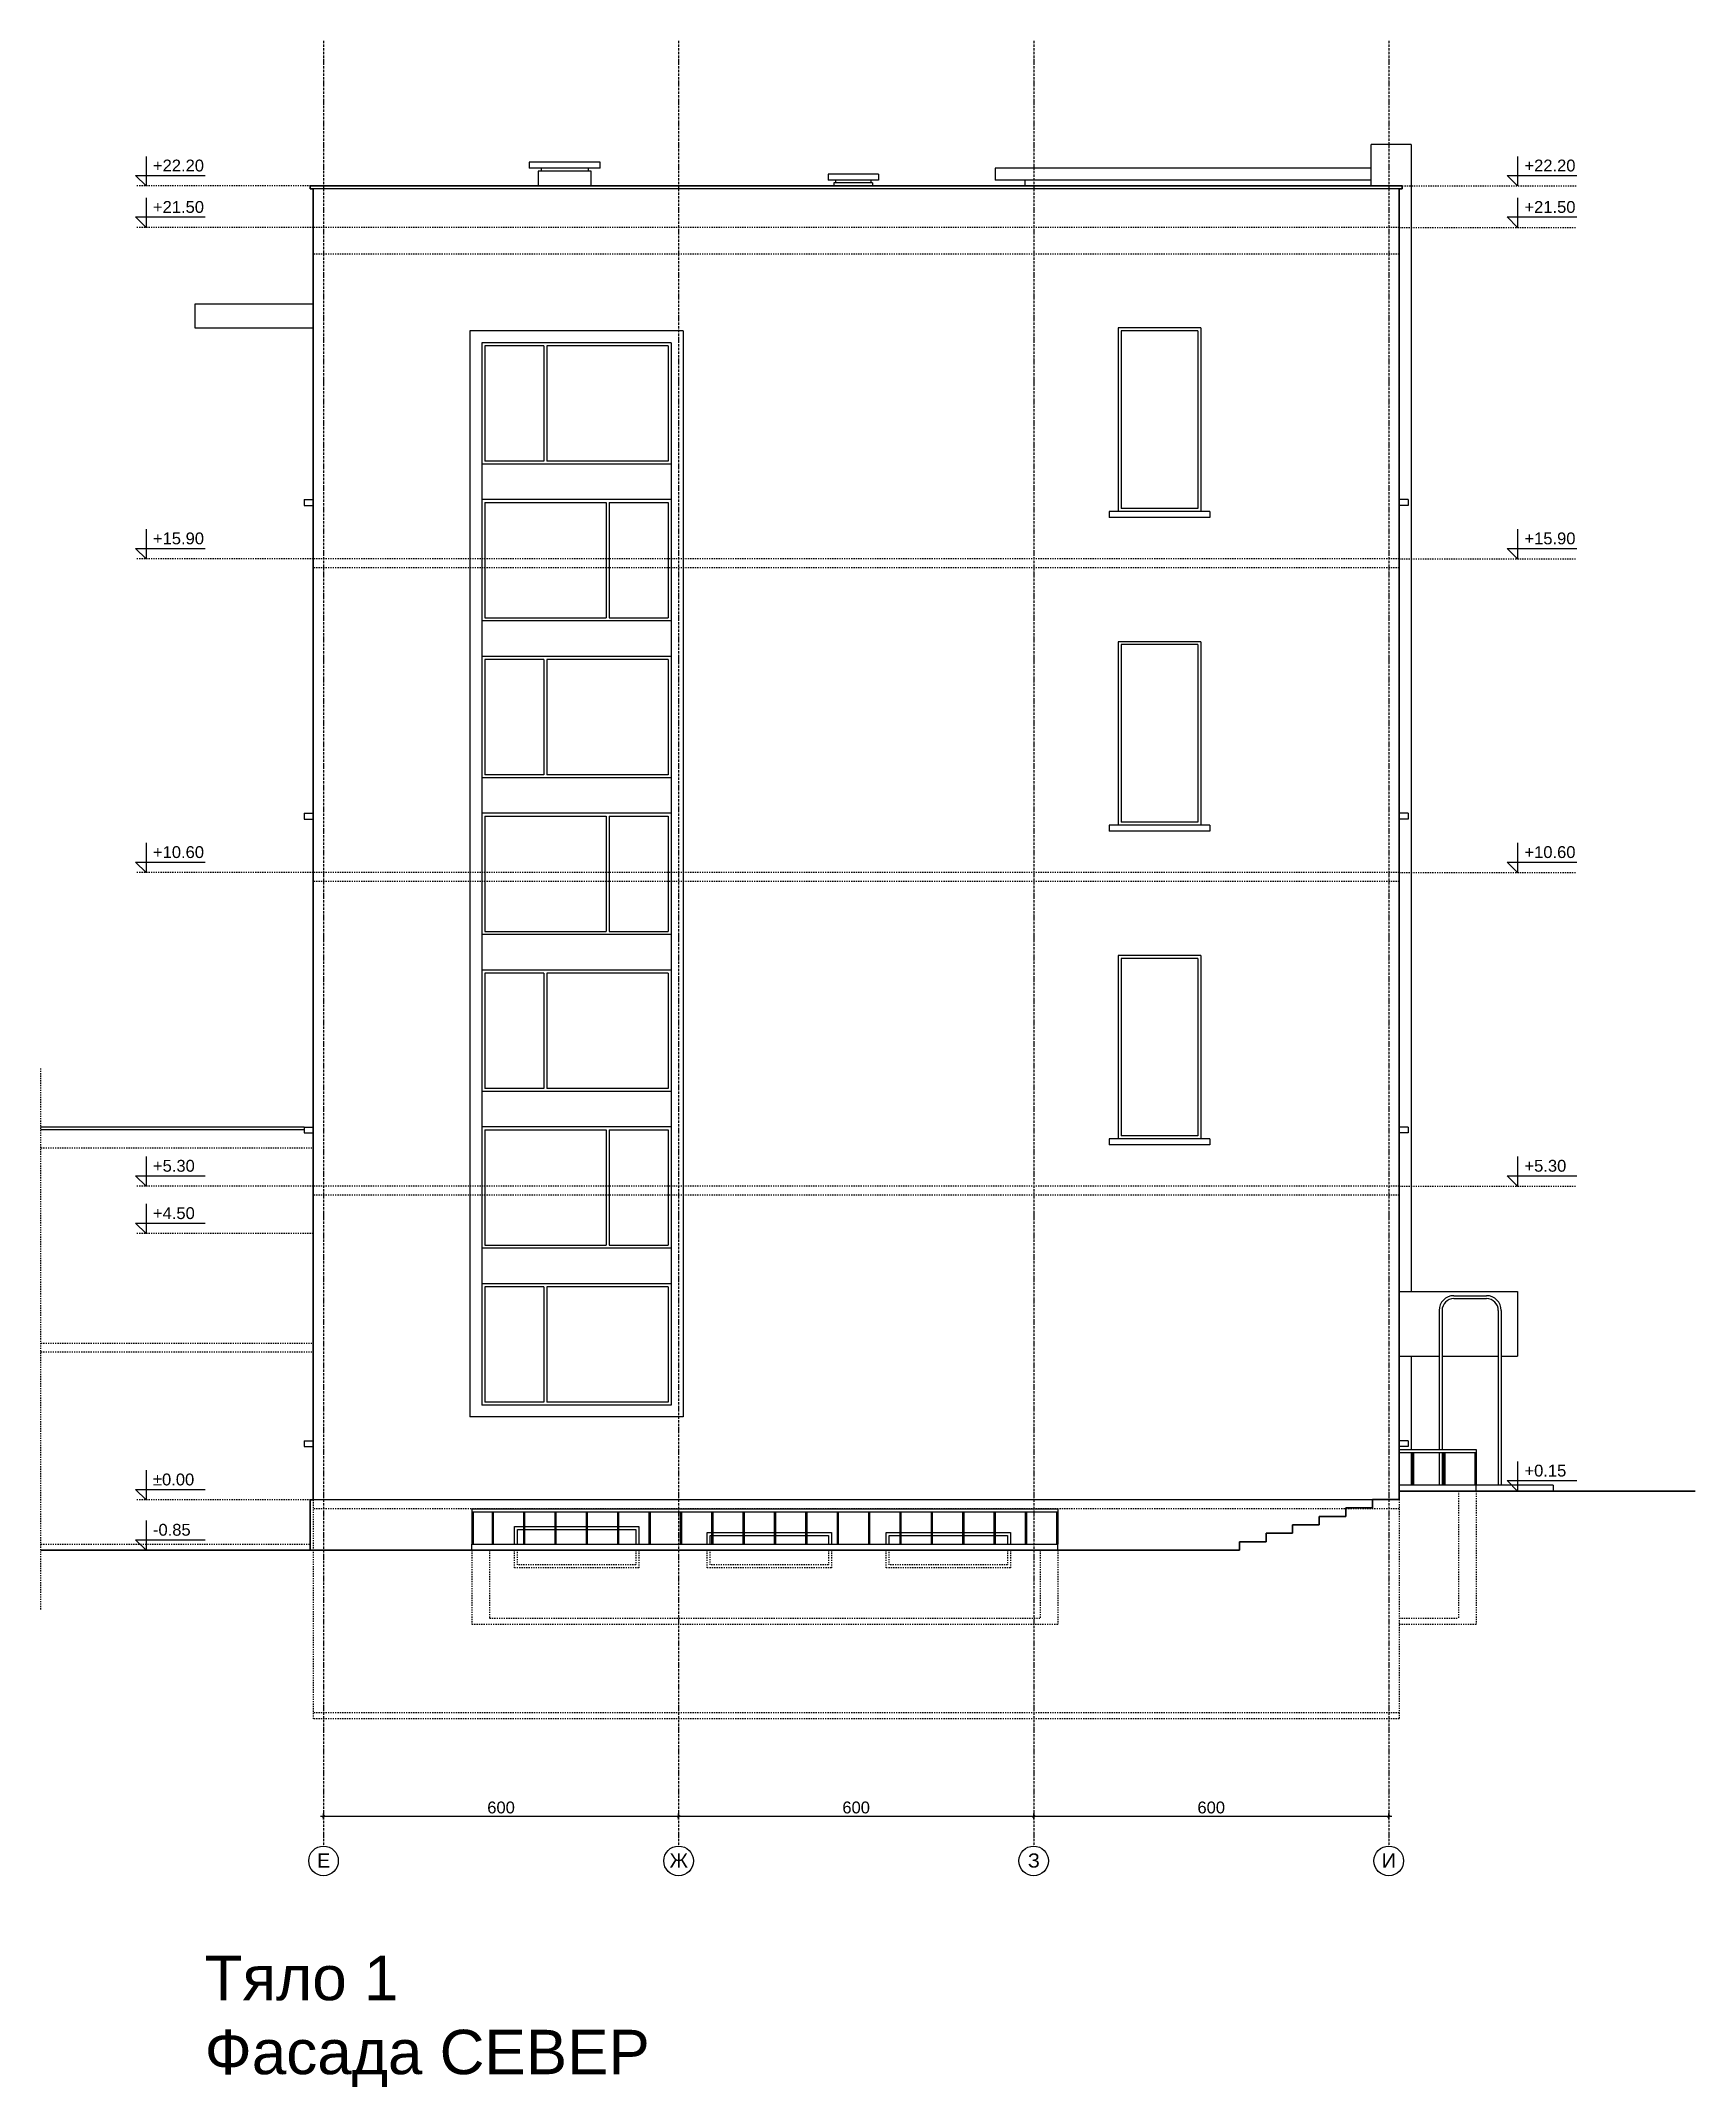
# Model space of a CAD drawing. Header units: inches. Extents: x -72385 to 39588, y -6525 to 66685.
# Drawn here: x 5812 to 8608, y 17634 to 21091 of the extents above; entities that cross this region are included whole.
import ezdxf

# ---------------------------------------------------------------- set-up
doc = ezdxf.new("R2010")
doc.units = ezdxf.units.IN
doc.header["$MEASUREMENT"] = 0
doc.linetypes.add('DashDot', pattern=[0.6, 0.4, -0.1, 0, -0.1])
doc.linetypes.add('Hidden', pattern=[0.4, 0.2, -0.2])
for name, color, linetype, lineweight in [('Надписи коти външни', 252, 'Continuous', 25), ('Надписи нива', 252, 'Continuous', 25), ('Надписи Оси', 252, 'Continuous', 25), ('Оси', 252, 'DashDot', 25), ('Фасади Разрези дебело', 7, 'Continuous', 35), ('Фасади Разрези пунктир', 253, 'Hidden', 25), ('Фасади Разрези средно', 252, 'Continuous', 30), ('Фасади Разрези тънко', 253, 'Continuous', 25)]:
    doc.layers.add(name, color=color, linetype=linetype, lineweight=lineweight)
doc.styles.add('Arial Regular', font='arial.ttf')
doc.styles.get("Standard").update_dxf_attribs({"font": 'arial.ttf'})
doc.dimstyles.new('Annotative', dxfattribs={"dimscale": 0, "dimtxt": 20, "dimasz": 5, "dimexe": 5, "dimexo": 5, "dimgap": 5, "dimtad": 1, "dimdec": 0, "dimzin": 0, "dimdsep": 46, "dimtxsty": 'Standard', "dimblk": 'ARCHTICK', "dimcen": 5, "dimdle": 5, "dimadec": 0, "dimazin": 0, "dimtfac": 1, "dimtdec": 0, "dimtofl": 0, "dimtmove": 0, "dimatfit": 3, "dimldrblk": 'ARCHTICK', "dimfxl": 5, "dimfxlon": 1, "dimtolj": 1, "dimtzin": 0, "dimarcsym": 1})

msp = doc.modelspace()

# ---------------------------------------------------------------- texts
at = {"ltscale": 10, "insert": (6697.2, 17855.6), "char_height": 75, "width": 1216.339, "attachment_point": 2, "style": 'Arial Regular'}
msp.add_mtext('\\pxql;Тяло 1\\PФасада СЕВЕР', dxfattribs=at)
at = {"layer": 'Надписи нива', "ltscale": 10, "char_height": 20, "width": 180.489, "attachment_point": 1, "style": 'Arial Regular'}
for s, insert in [('+22.20', (6001.7, 20890.4)), ('+22.20', (8319.2, 20890.4)), ('+21.50', (6001.7, 20820.4)), ('+21.50', (8319.2, 20820.4)), ('+15.90', (6001.7, 20260.4)), ('+15.90', (8319.2, 20260.4)), ('+10.60', (6001.7, 19730.4)), ('+10.60', (8319.2, 19730.4)), ('+5.30', (6001.7, 19200.4)), ('+5.30', (8319.2, 19200.4)), ('+4.50', (6001.7, 19120.4)), ('±0.00', (6001.7, 18670.4)), ('+0.15', (8319.2, 18685.4)), ('-0.85', (6001.7, 18585.4))]:
    msp.add_mtext(s, dxfattribs=dict(at, insert=insert))
at = {"layer": 'Надписи Оси', "ltscale": 100, "char_height": 24, "width": 27.213, "attachment_point": 1, "style": 'Arial Regular'}
for s, insert in [('\\pxqc;Е', (6276.6, 18028.6)), ('\\pxqc;Ж', (6876.6, 18028.6)), ('\\pxqc;З', (7476.6, 18028.6)), ('\\pxqc;И', (8076.6, 18028.6))]:
    msp.add_mtext(s, dxfattribs=dict(at, insert=insert))

# ---------------------------------------------------------------- blocks, each defined once
blk = doc.blocks.new('_ArchTick')
at = {"color": 0, "linetype": 'ByBlock', "const_width": 0.15}
blk.add_lwpolyline([(-0.5, -0.5), (0.5, 0.5)], dxfattribs=at)
blk = doc.blocks.new('*D7031')
at = {"layer": 'Defpoints', "color": 0, "ltscale": 10, "transparency": 16777216}
for p in [(6289.9, 18090.9), (6289.9, 18040.9), (6889.9, 18040.9)]:
    blk.add_point(p, dxfattribs=at)
at = {"layer": 'Надписи коти външни', "color": 0, "lineweight": -2, "ltscale": 10, "transparency": 16777216}
for p, q in [((6894.9, 18090.9), (6284.9, 18090.9)), ((6289.9, 18085.9), (6289.9, 18095.9)), ((6889.9, 18085.9), (6889.9, 18095.9))]:
    blk.add_line(p, q, dxfattribs=at)
at = {"layer": 'Надписи коти външни', "color": 0, "lineweight": -2, "ltscale": 10, "transparency": 16777216, "xscale": 5, "yscale": 5, "zscale": 5, "rotation": 180}
blk.add_blockref('_ArchTick', (6289.9, 18090.9), dxfattribs=at)
at = {"layer": 'Надписи коти външни', "color": 0, "lineweight": -2, "ltscale": 10, "transparency": 16777216, "xscale": 5, "yscale": 5, "zscale": 5}
blk.add_blockref('_ArchTick', (6889.9, 18090.9), dxfattribs=at)
at = {"layer": 'Надписи коти външни', "color": 0, "ltscale": 10, "transparency": 16777216, "insert": (6589.9, 18106.1), "char_height": 20, "attachment_point": 5}
blk.add_mtext('\\A1;600', dxfattribs=at)
blk = doc.blocks.new('*D7032')
at = {"layer": 'Defpoints', "color": 0, "ltscale": 10, "transparency": 16777216}
for p in [(6889.9, 18090.9), (6889.9, 18040.9), (7489.9, 18040.9)]:
    blk.add_point(p, dxfattribs=at)
at = {"layer": 'Надписи коти външни', "color": 0, "lineweight": -2, "ltscale": 10, "transparency": 16777216}
for p, q in [((7494.9, 18090.9), (6884.9, 18090.9)), ((6889.9, 18085.9), (6889.9, 18095.9)), ((7489.9, 18085.9), (7489.9, 18095.9))]:
    blk.add_line(p, q, dxfattribs=at)
at = {"layer": 'Надписи коти външни', "color": 0, "lineweight": -2, "ltscale": 10, "transparency": 16777216, "xscale": 5, "yscale": 5, "zscale": 5, "rotation": 180}
blk.add_blockref('_ArchTick', (6889.9, 18090.9), dxfattribs=at)
at = {"layer": 'Надписи коти външни', "color": 0, "lineweight": -2, "ltscale": 10, "transparency": 16777216, "xscale": 5, "yscale": 5, "zscale": 5}
blk.add_blockref('_ArchTick', (7489.9, 18090.9), dxfattribs=at)
at = {"layer": 'Надписи коти външни', "color": 0, "ltscale": 10, "transparency": 16777216, "insert": (7189.9, 18106.1), "char_height": 20, "attachment_point": 5}
blk.add_mtext('\\A1;600', dxfattribs=at)
blk = doc.blocks.new('*D7033')
at = {"layer": 'Defpoints', "color": 0, "ltscale": 10, "transparency": 16777216}
for p in [(7489.9, 18090.9), (7489.9, 18040.9), (8089.9, 18040.9)]:
    blk.add_point(p, dxfattribs=at)
at = {"layer": 'Надписи коти външни', "color": 0, "lineweight": -2, "ltscale": 10, "transparency": 16777216}
for p, q in [((8094.9, 18090.9), (7484.9, 18090.9)), ((7489.9, 18085.9), (7489.9, 18095.9)), ((8089.9, 18085.9), (8089.9, 18095.9))]:
    blk.add_line(p, q, dxfattribs=at)
at = {"layer": 'Надписи коти външни', "color": 0, "lineweight": -2, "ltscale": 10, "transparency": 16777216, "xscale": 5, "yscale": 5, "zscale": 5, "rotation": 180}
blk.add_blockref('_ArchTick', (7489.9, 18090.9), dxfattribs=at)
at = {"layer": 'Надписи коти външни', "color": 0, "lineweight": -2, "ltscale": 10, "transparency": 16777216, "xscale": 5, "yscale": 5, "zscale": 5}
blk.add_blockref('_ArchTick', (8089.9, 18090.9), dxfattribs=at)
at = {"layer": 'Надписи коти външни', "color": 0, "ltscale": 10, "transparency": 16777216, "insert": (7789.9, 18106.1), "char_height": 20, "attachment_point": 5}
blk.add_mtext('\\A1;600', dxfattribs=at)

# ---------------------------------------------------------------- dimensions: what is measured, and where the dimension line sits
at = {"layer": 'Надписи коти външни', "ltscale": 10}
for base, p1, p2, picture, middle in [((6289.9, 18090.9), (6889.9, 18040.9), (6289.9, 18040.9), '*D7031', (6589.9, 18106.1)), ((6889.9, 18090.9), (7489.9, 18040.9), (6889.9, 18040.9), '*D7032', (7189.9, 18106.1)), ((7489.9, 18090.9), (8089.9, 18040.9), (7489.9, 18040.9), '*D7033', (7789.9, 18106.1))]:
    dim = msp.add_linear_dim(base=base, p1=p1, p2=p2, angle=180, dimstyle='Annotative', override={"dimscale": 0, "dimtix": 0, "dimtofl": 0, "dimtmove": 0, "dimatfit": 3}, dxfattribs=at)
    dim.commit()
    dim.dimension.update_dxf_attribs({"geometry": picture, "text_midpoint": middle})

# ---------------------------------------------------------------- linework, layer by layer
at = {"layer": 'Надписи нива', "ltscale": 10}
for p, q in [((5990, 20895.9), (5990, 20845.9)), ((8307.5, 20895.9), (8307.5, 20845.9)), ((5972.4, 20863.6), (6090, 20863.6)), ((5990, 20845.9), (5972.4, 20863.6)), ((8289.8, 20863.6), (8407.5, 20863.6)), ((8307.5, 20845.9), (8289.8, 20863.6)), ((5990, 20825.9), (5990, 20775.9)), ((8307.5, 20825.9), (8307.5, 20775.9)), ((5972.4, 20793.6), (6090, 20793.6)), ((5990, 20775.9), (5972.4, 20793.6)), ((8289.8, 20793.6), (8407.5, 20793.6)), ((8307.5, 20775.9), (8289.8, 20793.6)), ((5990, 20265.9), (5990, 20215.9)), ((8307.5, 20265.9), (8307.5, 20215.9)), ((5972.4, 20233.6), (6090, 20233.6)), ((5990, 20215.9), (5972.4, 20233.6)), ((8289.8, 20233.6), (8407.5, 20233.6)), ((8307.5, 20215.9), (8289.8, 20233.6)), ((5990, 19735.9), (5990, 19685.9)), ((8307.5, 19735.9), (8307.5, 19685.9)), ((5972.4, 19703.6), (6090, 19703.6)), ((5990, 19685.9), (5972.4, 19703.6)), ((8289.8, 19703.6), (8407.5, 19703.6)), ((8307.5, 19685.9), (8289.8, 19703.6)), ((5990, 19205.9), (5990, 19155.9)), ((8307.5, 19205.9), (8307.5, 19155.9)), ((5972.4, 19173.6), (6090, 19173.6)), ((5990, 19155.9), (5972.4, 19173.6)), ((8289.8, 19173.6), (8407.5, 19173.6)), ((8307.5, 19155.9), (8289.8, 19173.6)), ((5990, 19125.9), (5990, 19075.9)), ((5972.4, 19093.6), (6090, 19093.6)), ((5990, 19075.9), (5972.4, 19093.6)), ((5990, 18675.9), (5990, 18625.9)), ((8307.5, 18690.9), (8307.5, 18640.9)), ((5972.4, 18643.6), (6090, 18643.6)), ((5990, 18625.9), (5972.4, 18643.6)), ((8289.8, 18658.6), (8407.5, 18658.6)), ((8307.5, 18640.9), (8289.8, 18658.6)), ((5990, 18590.9), (5990, 18540.9)), ((5972.4, 18558.6), (6090, 18558.6)), ((5990, 18540.9), (5972.4, 18558.6))]:
    msp.add_line(p, q, dxfattribs=at)
at = {"layer": 'Надписи нива', "linetype": 'Hidden', "ltscale": 10}
for p, q in [((6272.4, 20845.9), (5972.4, 20845.9)), ((8112.5, 20845.9), (8407.5, 20845.9)), ((6272.4, 20775.9), (5972.4, 20775.9)), ((8107.5, 20775.9), (8407.5, 20775.9)), ((6272.4, 20215.9), (5972.4, 20215.9)), ((8107.5, 20215.9), (8407.5, 20215.9)), ((6272.4, 19685.9), (5972.4, 19685.9)), ((8107.5, 19685.9), (8407.5, 19685.9)), ((6272.4, 19155.9), (5972.4, 19155.9)), ((8107.5, 19155.9), (8407.5, 19155.9)), ((6272.4, 19075.9), (5972.4, 19075.9)), ((6272.4, 18625.9), (5972.4, 18625.9))]:
    msp.add_line(p, q, dxfattribs=at)
at = {"layer": 'Надписи Оси', "ltscale": 50}
for centre in [(6289.9, 18015.9), (6889.9, 18015.9), (7489.9, 18015.9), (8089.9, 18015.9)]:
    msp.add_circle(centre, 25, dxfattribs=at)
at = {"layer": 'Оси', "ltscale": 10}
for p, q in [((6289.9, 21090.9), (6289.9, 18040.9)), ((6889.9, 21090.9), (6889.9, 18040.9)), ((7489.9, 21090.9), (7489.9, 18040.9)), ((8089.9, 21090.9), (8089.9, 18040.9))]:
    msp.add_line(p, q, dxfattribs=at)
at = {"layer": 'Фасади Разрези дебело', "ltscale": 10, "extrusion": (-1.2091e-15, 1, -2.22045e-16)}
for p, q in [((8112.5, 20845.9), (6267.4, 20845.9)), ((8607.5, 18640.9), (8107.5, 18640.9)), ((8062.5, 18612.4), (8017.5, 18612.4)), ((8107.5, 18626.7), (8062.5, 18626.7)), ((7927.5, 18569.5), (7882.5, 18569.5)), ((7972.5, 18583.8), (7927.5, 18583.8)), ((8017.5, 18598.1), (7972.5, 18598.1)), ((7837.5, 18540.9), (5812.4, 18540.9)), ((7882.5, 18555.2), (7837.5, 18555.2))]:
    msp.add_line(p, q, dxfattribs=at)
at = {"layer": 'Фасади Разрези дебело', "ltscale": 10}
for p, q in [((6267.4, 20845.9), (6267.4, 20840.9)), ((6272.4, 20840.9), (6267.4, 20840.9)), ((6272.4, 20840.9), (6272.4, 18625.9)), ((8107.5, 20840.9), (8107.5, 18640.9)), ((8107.5, 20840.9), (8112.5, 20840.9, 0)), ((8112.5, 20845.9), (8112.5, 20840.9, 0)), ((8107.5, 18640.9), (8107.5, 18626.7)), ((6267.4, 18625.9), (6267.4, 18540.9)), ((6267.4, 18625.9), (6272.4, 18625.9)), ((8017.5, 18612.4), (8017.5, 18598.1)), ((8062.5, 18626.7), (8062.5, 18612.4)), ((7882.5, 18569.5), (7882.5, 18555.2)), ((7927.5, 18583.8), (7927.5, 18569.5)), ((7972.5, 18598.1), (7972.5, 18583.8)), ((7837.5, 18555.2), (7837.5, 18540.9))]:
    msp.add_line(p, q, dxfattribs=at)
at = {"layer": 'Фасади Разрези пунктир', "ltscale": 10, "extrusion": (-1.2091e-15, 1, -2.22045e-16)}
for p, q in [((8107.5, 20775.9), (6272.4, 20775.9)), ((8107.5, 20730.9), (6272.4, 20730.9)), ((8107.5, 20215.9), (6272.4, 20215.9)), ((8107.5, 20200.9), (6272.4, 20200.9)), ((8107.5, 19685.9), (6272.4, 19685.9)), ((8107.5, 19670.9), (6272.4, 19670.9)), ((8107.5, 19155.9), (6272.4, 19155.9)), ((8107.5, 19140.9), (6272.4, 19140.9)), ((8107.5, 18610.9), (6272.4, 18610.9)), ((8107.5, 18265.9), (6272.4, 18265.9)), ((8107.5, 18255.9), (6272.4, 18255.9))]:
    msp.add_line(p, q, dxfattribs=at)
at = {"layer": 'Фасади Разрези пунктир', "ltscale": 10}
for p, q in [((5812.4, 18440.9), (5812.4, 19355.9)), ((8207.5, 18640.9), (8207.5, 18425.9)), ((8237.5, 18640.9), (8237.5, 18415.9)), ((6272.4, 18625.9), (6272.4, 18255.9)), ((8107.5, 18626.7), (8107.5, 18255.9)), ((6540.5, 18540.9), (6540.5, 18415.9)), ((6570.5, 18540.9), (6570.5, 18425.9)), ((7500.6, 18540.9), (7500.6, 18425.9)), ((7530.6, 18540.9), (7530.6, 18415.9))]:
    msp.add_line(p, q, dxfattribs=at)
at = {"layer": 'Фасади Разрези пунктир', "ltscale": 10, "extrusion": (-1.22465e-16, 1, -2.22045e-16)}
for p, q in [((5812.4, 19220.9), (6272.4, 19220.9)), ((5812.4, 18890.9), (6272.4, 18890.9)), ((5812.4, 18875.9), (6272.4, 18875.9)), ((5812.4, 18550.9), (6267.4, 18550.9))]:
    msp.add_line(p, q, dxfattribs=at)
at = {"layer": 'Фасади Разрези пунктир', "ltscale": 10, "extrusion": (1.2091e-15, 1, -2.22045e-16)}
for p, q in [((6540.5, 18415.9), (7530.6, 18415.9)), ((6570.5, 18425.9), (7500.6, 18425.9))]:
    msp.add_line(p, q, dxfattribs=at)
at = {"layer": 'Фасади Разрези пунктир', "ltscale": 10, "extrusion": (7.84095e-16, 1, -2.22045e-16)}
for p, q in [((8107.5, 18425.9), (8207.5, 18425.9)), ((8107.5, 18415.9), (8237.5, 18415.9))]:
    msp.add_line(p, q, dxfattribs=at)
at = {"layer": 'Фасади Разрези пунктир', "ltscale": 10}
for points in [[(6822.5, 18540.9), (6822.5, 18510.9), (6612.5, 18510.9), (6612.5, 18540.9)], [(6817.5, 18540.9), (6817.5, 18515.9), (6617.5, 18515.9), (6617.5, 18540.9)], [(7148.1, 18540.9), (7148.1, 18510.9), (6938.1, 18510.9), (6938.1, 18540.9)], [(7143.1, 18540.9), (7143.1, 18515.9), (6943.1, 18515.9), (6943.1, 18540.9)], [(7450.6, 18540.9), (7450.6, 18510.9), (7240.6, 18510.9), (7240.6, 18540.9)], [(7445.6, 18540.9), (7445.6, 18515.9), (7245.6, 18515.9), (7245.6, 18540.9)]]:
    msp.add_lwpolyline(points, dxfattribs=at)
at = {"layer": 'Фасади Разрези средно', "ltscale": 10}
for p, q in [((8127.5, 18868.8), (8127.5, 18710.9)), ((8127.5, 18705.9), (8127.5, 18650.9))]:
    msp.add_line(p, q, dxfattribs=at)
at = {"layer": 'Фасади Разрези тънко', "ltscale": 10, "extrusion": (-7.84095e-16, 1, -2.22045e-16)}
for p, q in [((8127.5, 20915.9), (8060, 20915.9)), ((8060, 20875.9), (7425, 20875.9)), ((8060, 20855.9), (7425, 20855.9))]:
    msp.add_line(p, q, dxfattribs=at)
at = {"layer": 'Фасади Разрези тънко', "ltscale": 10}
for p, q in [((8060, 20845.9), (8060, 20915.9)), ((8127.5, 20915.9), (8127.5, 18977.9)), ((6637.4, 20885.9), (6637.4, 20875.9)), ((6757.4, 20875.9), (6757.4, 20885.9)), ((6652.4, 20870.9), (6652.4, 20845.9)), ((6657.4, 20875.9), (6657.4, 20870.9)), ((6737.4, 20870.9), (6737.4, 20875.9)), ((6742.4, 20845.9), (6742.4, 20870.9)), ((7142.4, 20865.9), (7142.4, 20855.9, 0)), ((7152.4, 20850.9), (7152.4, 20845.9)), ((7154.9, 20855.9), (7154.9, 20850.9)), ((7214.9, 20855.9), (7214.9, 20850.9)), ((7217.4, 20850.9), (7217.4, 20845.9)), ((7227.4, 20865.9), (7227.4, 20855.9)), ((7425, 20875.9), (7425, 20855.9)), ((7475, 20855.9), (7475, 20845.9)), ((6072.4, 20645.9), (6072.4, 20605.9)), ((6272.4, 20645.9), (6072.4, 20645.9)), ((6072.4, 20605.9), (6272.4, 20605.9)), ((7632.5, 20605.9), (7632.5, 20295.9)), ((7772.5, 20605.9), (7772.5, 20295.9)), ((6537.4, 20601), (6537.4, 18766)), ((6557.4, 20581), (6557.4, 18786)), ((6562.4, 20576), (6562.4, 20381)), ((6662.4, 20576), (6662.4, 20381)), ((6667.4, 20576), (6667.4, 20381)), ((6872.4, 20576), (6872.4, 20381)), ((6877.4, 20581), (6877.4, 18786)), ((6897.4, 20601), (6897.4, 18766)), ((7637.5, 20600.9), (7637.5, 20300.9)), ((7767.5, 20600.9), (7767.5, 20300.9)), ((6257.4, 20315.9), (6257.4, 20305.9)), ((6562.4, 20311), (6562.4, 20116)), ((6767.4, 20311), (6767.4, 20116)), ((6772.4, 20311), (6772.4, 20116)), ((6872.4, 20311), (6872.4, 20116)), ((7617.5, 20295.9), (7617.5, 20285.9)), ((7787.5, 20295.9), (7787.5, 20285.9)), ((8122.5, 20315.9), (8122.5, 20305.9)), ((7632.5, 20075.9), (7632.5, 19765.9)), ((7637.5, 20070.9), (7637.5, 19770.9)), ((7767.5, 20070.9), (7767.5, 19770.9)), ((7772.5, 20075.9), (7772.5, 19765.9)), ((6562.4, 20046), (6562.4, 19851)), ((6662.4, 20046), (6662.4, 19851)), ((6667.4, 20046), (6667.4, 19851)), ((6872.4, 20046), (6872.4, 19851)), ((6257.4, 19785.9), (6257.4, 19775.9)), ((6562.4, 19781), (6562.4, 19586)), ((6767.4, 19781), (6767.4, 19586)), ((6772.4, 19781), (6772.4, 19586)), ((6872.4, 19781), (6872.4, 19586)), ((8122.5, 19785.9), (8122.5, 19775.9)), ((7617.5, 19765.9), (7617.5, 19755.9)), ((7787.5, 19765.9), (7787.5, 19755.9)), ((7632.5, 19545.9), (7632.5, 19235.9)), ((7637.5, 19540.9), (7637.5, 19240.9)), ((7767.5, 19540.9), (7767.5, 19240.9)), ((7772.5, 19545.9), (7772.5, 19235.9)), ((6562.4, 19516), (6562.4, 19321)), ((6662.4, 19516), (6662.4, 19321)), ((6667.4, 19516), (6667.4, 19321)), ((6872.4, 19516), (6872.4, 19321)), ((6257.4, 19255.9), (5812.4, 19255.9)), ((6257.4, 19250.9), (5812.4, 19250.9)), ((6257.4, 19255.9), (6257.4, 19245.9)), ((6562.4, 19251), (6562.4, 19056)), ((6767.4, 19251), (6767.4, 19056)), ((6772.4, 19251), (6772.4, 19056)), ((6872.4, 19251), (6872.4, 19056)), ((7617.5, 19235.9), (7617.5, 19225.9)), ((7787.5, 19235.9), (7787.5, 19225.9)), ((8122.5, 19255.9), (8122.5, 19245.9)), ((6562.4, 18986), (6562.4, 18791)), ((6662.4, 18986), (6662.4, 18791)), ((6667.4, 18986), (6667.4, 18791)), ((6872.4, 18986), (6872.4, 18791)), ((8107.5, 18977.9), (8307.5, 18977.9)), ((8175, 18945.9), (8175, 18710.9)), ((8180, 18945.9), (8180, 18710.9)), ((8275, 18945.9), (8275, 18650.9)), ((8280, 18945.9), (8280, 18650.9)), ((8307.5, 18977.9), (8307.5, 18868.8)), ((8107.5, 18868.8), (8175, 18868.8)), ((8180, 18868.8), (8275, 18868.8)), ((8280, 18868.8), (8307.5, 18868.8)), ((6257.4, 18725.9), (6257.4, 18715.9)), ((8122.5, 18725.9), (8122.5, 18715.9)), ((8129.5, 18705.9), (8129.5, 18650.9)), ((8131.5, 18705.9), (8131.5, 18650.9)), ((8175, 18705.9), (8175, 18650.9)), ((8180, 18705.9), (8180, 18650.9)), ((8182.5, 18705.9), (8182.5, 18650.9)), ((8184.5, 18705.9), (8184.5, 18650.9)), ((8235.5, 18705.9), (8235.5, 18650.9)), ((8237.5, 18710.9), (8237.5, 18650.9)), ((8237.5, 18640.9), (8237.5, 18650.9)), ((8367.5, 18650.9), (8367.5, 18640.9)), ((6540.5, 18610.9), (6540.5, 18550.9)), ((6542.5, 18605.9), (6542.5, 18550.9)), ((6574.6, 18605.9), (6574.6, 18550.9)), ((6576.6, 18605.9), (6576.6, 18550.9)), ((6627.6, 18605.9), (6627.6, 18550.9)), ((6629.6, 18605.9), (6629.6, 18550.9)), ((6680.6, 18605.9), (6680.6, 18550.9)), ((6682.6, 18605.9), (6682.6, 18550.9)), ((6733.6, 18605.9), (6733.6, 18550.9)), ((6735.6, 18605.9), (6735.6, 18550.9)), ((6786.6, 18605.9), (6786.6, 18550.9)), ((6788.6, 18605.9), (6788.6, 18550.9)), ((6839.6, 18605.9), (6839.6, 18550.9)), ((6841.6, 18605.9), (6841.6, 18550.9)), ((6892.6, 18605.9), (6892.6, 18550.9)), ((6894.6, 18605.9), (6894.6, 18550.9)), ((6945.6, 18605.9), (6945.6, 18550.9)), ((6947.6, 18605.9), (6947.6, 18550.9)), ((6998.6, 18605.9), (6998.6, 18550.9)), ((7000.6, 18605.9), (7000.6, 18550.9)), ((7051.6, 18605.9), (7051.6, 18550.9)), ((7053.6, 18605.9), (7053.6, 18550.9)), ((7104.6, 18605.9), (7104.6, 18550.9)), ((7106.6, 18605.9), (7106.6, 18550.9)), ((7157.6, 18605.9), (7157.6, 18550.9)), ((7159.6, 18605.9), (7159.6, 18550.9)), ((7210.6, 18605.9), (7210.6, 18550.9)), ((7212.6, 18605.9), (7212.6, 18550.9)), ((7263.6, 18605.9), (7263.6, 18550.9)), ((7265.6, 18605.9), (7265.6, 18550.9)), ((7316.6, 18605.9), (7316.6, 18550.9)), ((7318.6, 18605.9), (7318.6, 18550.9)), ((7369.6, 18605.9), (7369.6, 18550.9)), ((7371.6, 18605.9), (7371.6, 18550.9)), ((7422.6, 18605.9), (7422.6, 18550.9)), ((7424.6, 18605.9), (7424.6, 18550.9)), ((7475.6, 18605.9), (7475.6, 18550.9)), ((7477.6, 18605.9), (7477.6, 18550.9)), ((7528.6, 18605.9), (7528.6, 18550.9)), ((7530.6, 18610.9), (7530.6, 18550.9)), ((6629.6, 18580.9), (6680.6, 18580.9)), ((6629.6, 18575.9), (6680.6, 18575.9)), ((6682.6, 18580.9), (6733.6, 18580.9)), ((6682.6, 18575.9), (6733.6, 18575.9)), ((6735.6, 18580.9), (6786.6, 18580.9)), ((6735.6, 18575.9), (6786.6, 18575.9)), ((6540.5, 18540.9), (6540.5, 18550.9)), ((7530.6, 18540.9), (7530.6, 18550.9))]:
    msp.add_line(p, q, dxfattribs=at)
at = {"layer": 'Фасади Разрези тънко', "ltscale": 10, "extrusion": (-1.2091e-15, 1, -2.22045e-16)}
for p, q in [((6757.4, 20885.9), (6637.4, 20885.9)), ((6757.4, 20875.9), (6637.4, 20875.9)), ((6742.4, 20870.9), (6652.4, 20870.9)), ((7227.4, 20865.9), (7142.4, 20865.9)), ((7227.4, 20855.9), (7142.4, 20855.9, 0)), ((7217.4, 20850.9), (7152.4, 20850.9, 0)), ((8107.5, 20840.9), (6272.4, 20840.9)), ((7772.5, 20605.9), (7632.5, 20605.9)), ((6897.4, 20601), (6537.4, 20601)), ((6877.4, 20581), (6557.4, 20581)), ((6662.4, 20576), (6562.4, 20576)), ((6872.4, 20576), (6667.4, 20576)), ((7767.5, 20600.9), (7637.5, 20600.9)), ((6877.4, 20376), (6557.4, 20376)), ((6662.4, 20381), (6562.4, 20381)), ((6872.4, 20381), (6667.4, 20381)), ((6877.4, 20316), (6557.4, 20316)), ((7787.5, 20295.9), (7617.5, 20295.9)), ((7767.5, 20300.9), (7637.5, 20300.9)), ((8122.5, 20315.9), (8107.5, 20315.9)), ((8122.5, 20305.9), (8107.5, 20305.9)), ((7787.5, 20285.9), (7617.5, 20285.9)), ((6877.4, 20111), (6557.4, 20111)), ((7772.5, 20075.9), (7632.5, 20075.9)), ((7767.5, 20070.9), (7637.5, 20070.9)), ((6877.4, 20051), (6557.4, 20051)), ((6662.4, 20046), (6562.4, 20046)), ((6872.4, 20046), (6667.4, 20046)), ((6877.4, 19846), (6557.4, 19846)), ((6662.4, 19851), (6562.4, 19851)), ((6872.4, 19851), (6667.4, 19851)), ((6877.4, 19786), (6557.4, 19786)), ((8122.5, 19785.9), (8107.5, 19785.9)), ((8122.5, 19775.9), (8107.5, 19775.9)), ((7787.5, 19765.9), (7617.5, 19765.9)), ((7787.5, 19755.9), (7617.5, 19755.9)), ((7767.5, 19770.9), (7637.5, 19770.9)), ((6877.4, 19581), (6557.4, 19581)), ((7772.5, 19545.9), (7632.5, 19545.9)), ((7767.5, 19540.9), (7637.5, 19540.9)), ((6877.4, 19521), (6557.4, 19521)), ((6662.4, 19516), (6562.4, 19516)), ((6872.4, 19516), (6667.4, 19516)), ((6877.4, 19316), (6557.4, 19316)), ((6662.4, 19321), (6562.4, 19321)), ((6872.4, 19321), (6667.4, 19321)), ((6877.4, 19256), (6557.4, 19256)), ((7787.5, 19235.9), (7617.5, 19235.9)), ((7787.5, 19225.9), (7617.5, 19225.9)), ((7767.5, 19240.9), (7637.5, 19240.9)), ((8122.5, 19255.9), (8107.5, 19255.9)), ((8122.5, 19245.9), (8107.5, 19245.9)), ((6877.4, 19051), (6557.4, 19051)), ((6877.4, 18991), (6557.4, 18991)), ((6662.4, 18986), (6562.4, 18986)), ((6872.4, 18986), (6667.4, 18986)), ((6877.4, 18786), (6557.4, 18786)), ((6662.4, 18791), (6562.4, 18791)), ((6872.4, 18791), (6667.4, 18791)), ((6897.4, 18766), (6537.4, 18766)), ((8122.5, 18725.9), (8107.5, 18725.9)), ((8122.5, 18715.9), (8107.5, 18715.9)), ((8367.5, 18650.9), (8107.5, 18650.9)), ((8062.5, 18625.9), (6272.4, 18625.9))]:
    msp.add_line(p, q, dxfattribs=at)
at = {"layer": 'Фасади Разрези тънко', "ltscale": 10, "extrusion": (-1.7544e-13, 1, -2.22045e-16)}
for p, q in [((6257.4, 20315.9), (6272.4, 20315.9)), ((6257.4, 20305.9), (6272.4, 20305.9)), ((6257.4, 19785.9), (6272.4, 19785.9)), ((6257.4, 19775.9), (6272.4, 19775.9)), ((6257.4, 19255.9), (6272.4, 19255.9)), ((6257.4, 19245.9), (6272.4, 19245.9)), ((6257.4, 18725.9), (6272.4, 18725.9)), ((6257.4, 18715.9), (6272.4, 18715.9))]:
    msp.add_line(p, q, dxfattribs=at)
at = {"layer": 'Фасади Разрези тънко', "ltscale": 10, "extrusion": (1.2091e-15, 1, -2.22045e-16)}
for p, q in [((6562.4, 20311), (6767.4, 20311)), ((6772.4, 20311), (6872.4, 20311)), ((6562.4, 20116), (6767.4, 20116)), ((6772.4, 20116), (6872.4, 20116)), ((6562.4, 19781), (6767.4, 19781)), ((6772.4, 19781), (6872.4, 19781)), ((6562.4, 19586), (6767.4, 19586)), ((6772.4, 19586), (6872.4, 19586)), ((6562.4, 19251), (6767.4, 19251)), ((6772.4, 19251), (6872.4, 19251)), ((6562.4, 19056), (6767.4, 19056)), ((6772.4, 19056), (6872.4, 19056)), ((6540.5, 18610.9), (7530.6, 18610.9)), ((6540.5, 18605.9), (7530.6, 18605.9)), ((6540.5, 18550.9), (7530.6, 18550.9))]:
    msp.add_line(p, q, dxfattribs=at)
at = {"layer": 'Фасади Разрези тънко', "ltscale": 10, "extrusion": (7.84095e-16, 1, -2.22045e-16)}
for p, q in [((8200, 18970.9), (8255, 18970.9)), ((8200, 18965.9), (8255, 18965.9)), ((8107.5, 18710.9), (8237.5, 18710.9)), ((8107.5, 18705.9), (8237.5, 18705.9))]:
    msp.add_line(p, q, dxfattribs=at)
at = {"layer": 'Фасади Разрези тънко', "ltscale": 10}
for points in [[(6612.5, 18550.9), (6612.5, 18580.9), (6627.6, 18580.9)], [(6617.5, 18550.9), (6617.5, 18575.9), (6627.6, 18575.9)], [(6788.6, 18580.9), (6822.5, 18580.9), (6822.5, 18550.9)], [(6788.6, 18575.9), (6817.5, 18575.9), (6817.5, 18550.9)], [(6938.1, 18550.9), (6938.1, 18570.9), (6945.6, 18570.9)], [(6943.1, 18550.9), (6943.1, 18565.9), (6945.6, 18565.9)], [(6947.6, 18570.9), (6998.6, 18570.9)], [(6947.6, 18565.9), (6998.6, 18565.9)], [(7000.6, 18570.9), (7051.6, 18570.9)], [(7000.6, 18565.9), (7104.6, 18565.9)], [(7053.6, 18570.9), (7104.6, 18570.9)], [(7106.6, 18570.9), (7148.1, 18570.9), (7148.1, 18550.9)], [(7106.6, 18565.9), (7143.1, 18565.9), (7143.1, 18550.9)], [(7240.6, 18550.9), (7240.6, 18570.9), (7263.6, 18570.9)], [(7245.6, 18550.9), (7245.6, 18565.9), (7263.6, 18565.9)], [(7265.6, 18570.9), (7316.6, 18570.9)], [(7265.6, 18565.9), (7316.6, 18565.9)], [(7318.6, 18570.9), (7369.6, 18570.9)], [(7318.6, 18565.9), (7369.6, 18565.9)], [(7371.6, 18570.9), (7422.6, 18570.9)], [(7371.6, 18565.9), (7422.6, 18565.9)], [(7424.6, 18570.9), (7450.6, 18570.9), (7450.6, 18550.9)], [(7424.6, 18565.9), (7445.6, 18565.9), (7445.6, 18550.9)]]:
    msp.add_lwpolyline(points, dxfattribs=at)
for centre, radius, start, end in [((8200, 18945.9), 25, 90, 180), ((8200, 18945.9), 20, 90, 180), ((8255, 18945.9), 25, 0, 90), ((8255, 18945.9), 20, 0, 90)]:
    msp.add_arc(centre, radius, start, end, dxfattribs=at)

msp.set_redraw_order([(e.dxf.handle, doc.entitydb.next_handle()) for e in msp.query("TEXT MTEXT ATTDEF DIMENSION ARC_DIMENSION")])  # texts and dimensions are drawn at this point

doc.saveas('drawing.dxf')
